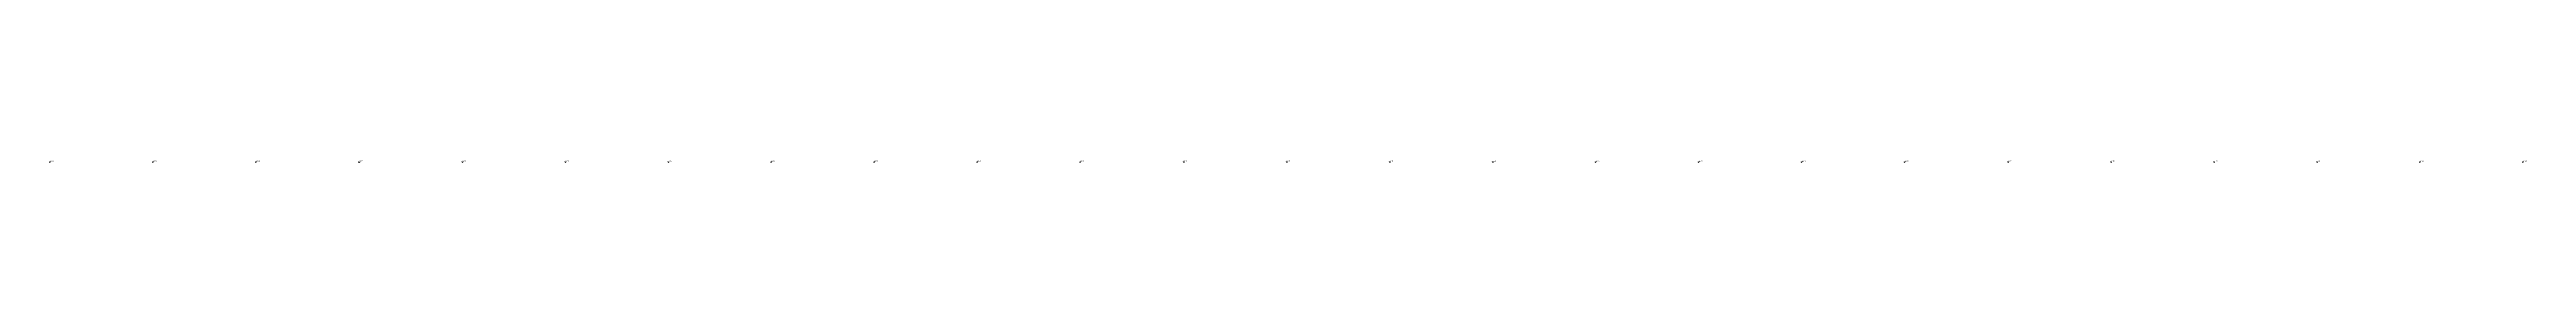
# Model space of a CAD drawing. Extents: x 509453 to 510064, y 5459426 to 5460067.
# Drawn here: x 509733.5 to 509973.8, y 5459696.5 to 5459696.6 of the extents above; entities that cross this region are included whole.
import ezdxf

# ---------------------------------------------------------------- set-up
doc = ezdxf.new("R2010")
doc.units = 0
doc.layers.add('Soundings', color=1, linetype='CONTINUOUS')

msp = doc.modelspace()

# ---------------------------------------------------------------- linework, layer by layer
at = {"layer": 'Soundings'}
for points in [[(509733.45, 5459696.45), (509733.5, 5459696.5), (509733.55, 5459696.45)], [(509743.45, 5459696.45), (509743.5, 5459696.5), (509743.55, 5459696.45)], [(509753.45, 5459696.45), (509753.5, 5459696.5), (509753.55, 5459696.45)], [(509763.45, 5459696.45), (509763.5, 5459696.5), (509763.55, 5459696.45)], [(509773.45, 5459696.45), (509773.5, 5459696.5), (509773.55, 5459696.45)], [(509783.45, 5459696.45), (509783.5, 5459696.5), (509783.55, 5459696.45)], [(509793.45, 5459696.45), (509793.5, 5459696.5), (509793.55, 5459696.45)], [(509803.45, 5459696.45), (509803.5, 5459696.5), (509803.55, 5459696.45)], [(509813.45, 5459696.45), (509813.5, 5459696.5), (509813.55, 5459696.45)], [(509823.45, 5459696.45), (509823.5, 5459696.5), (509823.55, 5459696.45)], [(509833.45, 5459696.45), (509833.5, 5459696.5), (509833.55, 5459696.45)], [(509843.45, 5459696.45), (509843.5, 5459696.5), (509843.55, 5459696.45)], [(509853.45, 5459696.45), (509853.5, 5459696.5), (509853.55, 5459696.45)], [(509863.45, 5459696.45), (509863.5, 5459696.5), (509863.55, 5459696.45)], [(509873.45, 5459696.45), (509873.5, 5459696.5), (509873.55, 5459696.45)], [(509883.45, 5459696.45), (509883.5, 5459696.5), (509883.55, 5459696.45)], [(509893.45, 5459696.45), (509893.5, 5459696.5), (509893.55, 5459696.45)], [(509903.45, 5459696.45), (509903.5, 5459696.5), (509903.55, 5459696.45)], [(509913.45, 5459696.45), (509913.5, 5459696.5), (509913.55, 5459696.45)], [(509923.45, 5459696.45), (509923.5, 5459696.5), (509923.55, 5459696.45)], [(509933.45, 5459696.45), (509933.5, 5459696.5), (509933.55, 5459696.45)], [(509943.45, 5459696.45), (509943.5, 5459696.5), (509943.55, 5459696.45)], [(509953.45, 5459696.45), (509953.5, 5459696.5), (509953.55, 5459696.45)], [(509963.45, 5459696.45), (509963.5, 5459696.5), (509963.55, 5459696.45)], [(509973.45, 5459696.45), (509973.5, 5459696.5), (509973.55, 5459696.45)]]:
    msp.add_lwpolyline(points, dxfattribs=at)

# ---------------------------------------------------------------- texts
for s, p in [('16.15', (509733.5, 5459696.5, 16.15)), ('15.70', (509743.5, 5459696.5, 15.7)), ('15.65', (509753.5, 5459696.5, 15.65)), ('15.70', (509763.5, 5459696.5, 15.7)), ('16.75', (509773.5, 5459696.5, 16.75)), ('15.75', (509783.5, 5459696.5, 15.75)), ('15.80', (509793.5, 5459696.5, 15.8)), ('16.05', (509803.5, 5459696.5, 16.05)), ('15.75', (509813.5, 5459696.5, 15.75)), ('15.05', (509823.5, 5459696.5, 15.05)), ('15.60', (509833.5, 5459696.5, 15.6)), ('15.15', (509843.5, 5459696.5, 15.15)), ('14.70', (509853.5, 5459696.5, 14.7)), ('15.05', (509863.5, 5459696.5, 15.05)), ('14.45', (509873.5, 5459696.5, 14.45)), ('14.70', (509883.5, 5459696.5, 14.7)), ('14.35', (509893.5, 5459696.5, 14.35)), ('14.80', (509903.5, 5459696.5, 14.8)), ('14.50', (509913.5, 5459696.5, 14.5)), ('14.10', (509923.5, 5459696.5, 14.1)), ('12.95', (509933.5, 5459696.5, 12.95)), ('12.15', (509943.5, 5459696.5, 12.15)), ('11.60', (509953.5, 5459696.5, 11.6)), ('11.65', (509963.5, 5459696.5, 11.65)), ('11.65', (509973.5, 5459696.5, 11.65))]:
    msp.add_text(s, height=0.1, dxfattribs=at).set_placement(p)

doc.saveas('drawing.dxf')
